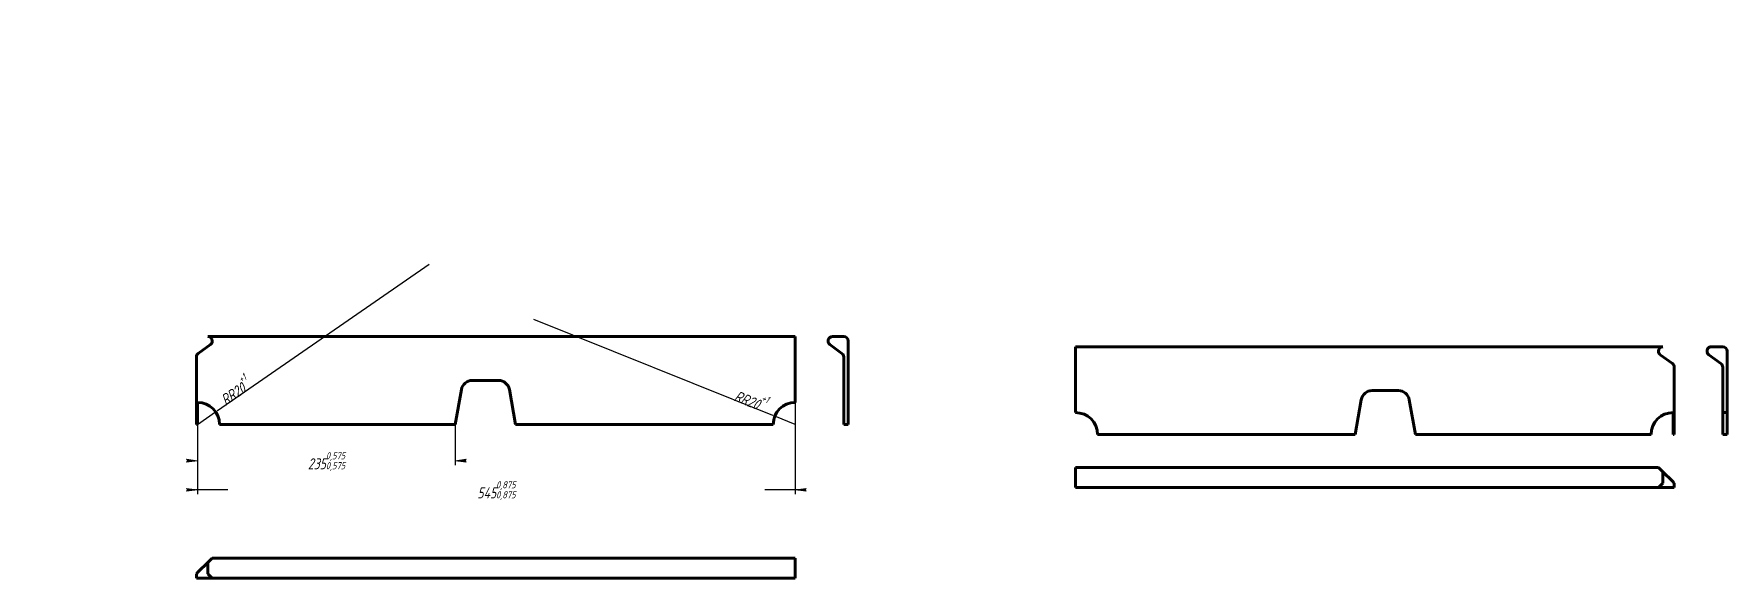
# Model space of a CAD drawing. Header units: millimetres. Extents: x 0 to 3780, y -368 to 405.
# Drawn here: x 2251 to 3023, y -295 to -47 of the extents above; entities that cross this region are included whole.
import ezdxf

# ---------------------------------------------------------------- set-up
doc = ezdxf.new("R2010")
doc.units = ezdxf.units.MM
doc.linetypes.add('K5LT_BASIC', pattern=[0])
doc.linetypes.add('K5LT_THIN', pattern=[0])
doc.layers.add('Системный слой', color=7, linetype='Continuous')
doc.layers.add('Системный слой (1)', color=7, linetype='Continuous', true_color=0x909090)
doc.styles.add('KDIMTEXTSTYLE', font='GOST_AU.SHX', dxfattribs={"width": 0.96, "oblique": 15, "height": 5})
doc.dimstyles.new('KDIMSTYLE (0.50)', dxfattribs={"dimtxt": 5, "dimasz": 1, "dimexe": 2, "dimexo": 0, "dimgap": 1, "dimtad": 1, "dimlfac": 2, "dimtxsty": 'KDIMTEXTSTYLE', "dimsah": 1, "dimcen": 0, "dimdle": 1, "dimadec": 0, "dimazin": 0, "dimtfac": 0.667, "dimtmove": 0, "dimatfit": 3, "dimfxl": 1, "dimtvp": 1, "dimtolj": 1, "dimtzin": 0, "dimarcsym": 0})

msp = doc.modelspace()

# ---------------------------------------------------------------- blocks, each defined once
blk = doc.blocks.new('KDIMARROW_01')
at = {"layer": 'Системный слой'}
blk.add_hatch(color=0, dxfattribs=at).paths.add_polyline_path([(-5, -0.66), (0, 0), (-5, 0.66), (-4.5, 0)])
at = {"layer": 'Системный слой', "color": 0, "linetype": 'K5LT_THIN', "lineweight": 18}
for p, q in [((-4.5, 0), (-5, 0.66)), ((-5, 0.66), (0, 0)), ((0, 0), (-5, -0.66)), ((-5, -0.66), (-4.5, 0))]:
    blk.add_line(p, q, dxfattribs=at)
at = {"layer": 'Системный слой (1)', "color": 0, "linetype": 'K5LT_THIN', "lineweight": 18}
blk.add_line((0, 0), (-1, 0), dxfattribs=at)

# ---------------------------------------------------------------- dimensions: what is measured, and where the dimension line sits
at = {"layer": 'Системный слой (1)', "color": 7}
for center, location in [((2325.9217, -224.8851), (2344.6837, -211.9103)), ((2598.4217, -224.8851), (2577.2456, -216.4037))]:
    msp.add_radius_dim(center=center, radius=10, location=location, dimstyle='KDIMSTYLE (0.50)', override={"dimpost": '\\H5.0;\\W0.965;\\Q15;R<>\\H0.65x;\\S+1^;\\H1.5x;', "dimblk2": 'KDIMARROW_01', "dimclrt": 7, "dimtolj": 1}, dxfattribs=at).render()
for base, p1, p2, location, override in [((2325.9217, -254.7383), (2598.4217, -214.8851), (2325.9217, -214.8851), (2462.1717, -254.7383), {"dimexo": 0, "dimpost": '\\H5.0;\\W0.965;\\Q15;<>\\H0.65x;\\S0,875^0,875;\\H1.5x;', "dimblk1": 'KDIMARROW_01', "dimblk2": 'KDIMARROW_01', "dimse1": 0, "dimse2": 0, "dimclrt": 7, "dimtolj": 1}), ((2325.9217, -241.477), (2443.4217, -224.8851), (2325.9217, -224.8851), (2384.6717, -241.477), {"dimexo": 0, "dimpost": '\\H5.0;\\W0.965;\\Q15;<>\\H0.65x;\\S0,575^0,575;\\H1.5x;', "dimblk1": 'KDIMARROW_01', "dimblk2": 'KDIMARROW_01', "dimse1": 0, "dimse2": 0, "dimclrt": 7, "dimtolj": 1})]:
    msp.add_linear_dim(base=base, p1=p1, p2=p2, location=location, dimstyle='KDIMSTYLE (0.50)', override=override, dxfattribs=at).render()

# ---------------------------------------------------------------- linework, layer by layer
at = {"layer": 'Системный слой (1)', "color": 5, "linetype": 'K5LT_BASIC', "lineweight": 60, "true_color": 0x0000ff}
for p, q in [((2330.5662, -184.8851), (2598.4217, -184.8851)), ((2598.4217, -184.8851), (2598.4217, -186.8851)), ((2620.5662, -184.8851), (2615.4217, -184.8851)), ((2326.2421, -192.5201), (2331.7458, -188.5002)), ((2598.4217, -214.8851), (2598.4217, -186.8851)), ((2614.2421, -188.5002), (2619.7458, -192.5201)), ((2622.5662, -188.5002), (2622.5662, -186.8851)), ((2622.5662, -192.5201), (2622.5662, -188.5002)), ((2622.5662, -194.1351), (2622.5662, -192.5201)), ((2994.1264, -189.5101), (2726.271, -189.5101)), ((2726.271, -189.5101), (2726.271, -191.5101)), ((2726.271, -219.5101), (2726.271, -191.5101)), ((3021.4155, -189.5101), (3016.271, -189.5101)), ((3023.4155, -219.5101), (3023.4155, -191.5101)), ((2325.4217, -224.8851), (2325.4217, -194.1351)), ((2620.5662, -194.1351), (2620.5662, -224.8851)), ((2622.5662, -224.8851), (2622.5662, -194.1351)), ((2998.4506, -197.1451), (2992.9468, -193.1252)), ((2999.271, -229.5101), (2999.271, -198.7601)), ((3015.0913, -193.1252), (3020.5951, -197.1451)), ((3021.4155, -198.7601), (3021.4155, -219.5101)), ((2451.1717, -204.8851), (2463.1717, -204.8851)), ((2325.9217, -224.8851), (2325.9217, -214.8851)), ((2443.4217, -224.8851), (2446.2491, -209.0085)), ((2468.0942, -209.0085), (2470.9217, -224.8851)), ((2853.771, -229.5101), (2856.5984, -213.6335)), ((2861.521, -209.5101), (2873.521, -209.5101)), ((2878.4435, -213.6335), (2881.271, -229.5101)), ((2998.771, -219.5101), (2998.771, -229.5101)), ((3021.4155, -229.5101), (3021.4155, -219.5101)), ((3023.4155, -219.5101), (3021.4155, -219.5101)), ((3023.4155, -219.5101), (3023.4155, -229.5101)), ((2325.4217, -224.8851), (2325.9217, -224.8851)), ((2335.9217, -224.8851), (2443.4217, -224.8851)), ((2470.9217, -224.8851), (2588.4217, -224.8851)), ((2622.5662, -224.8851), (2620.5662, -224.8851)), ((2853.771, -229.5101), (2736.271, -229.5101)), ((2988.771, -229.5101), (2881.271, -229.5101)), ((2999.271, -229.5101), (2998.771, -229.5101)), ((3023.4155, -229.5101), (3021.4155, -229.5101)), ((2992.1264, -244.5101), (2726.271, -244.5101)), ((2726.271, -246.5101), (2726.271, -244.5101)), ((2726.271, -251.6546), (2726.271, -246.5101)), ((2994.1264, -246.5101), (2992.1264, -244.5101)), ((2994.1264, -246.5101), (2998.4506, -250.8343)), ((2994.1264, -251.6546), (2994.1264, -246.5101)), ((2726.271, -251.6546), (2726.271, -253.6546)), ((2992.1264, -253.6546), (2726.271, -253.6546)), ((2994.1264, -251.6546), (2992.1264, -253.6546)), ((2992.9468, -253.6546), (2992.1264, -253.6546)), ((2998.4506, -253.6546), (2992.9468, -253.6546)), ((2998.4506, -250.8343), (2999.271, -251.6546)), ((2999.271, -253.6546), (2998.4506, -253.6546)), ((2999.271, -253.6546), (2999.271, -251.6546)), ((2326.2421, -292.2093), (2325.4217, -293.0296)), ((2325.4217, -295.0296), (2325.4217, -293.0296)), ((2330.5662, -287.8851), (2326.2421, -292.2093)), ((2330.5662, -287.8851), (2332.5662, -285.8851)), ((2330.5662, -293.0296), (2330.5662, -287.8851)), ((2330.5662, -293.0296), (2332.5662, -295.0296)), ((2332.5662, -285.8851), (2598.4217, -285.8851)), ((2598.4217, -287.8851), (2598.4217, -285.8851)), ((2598.4217, -293.0296), (2598.4217, -287.8851)), ((2598.4217, -293.0296), (2598.4217, -295.0296)), ((2325.4217, -295.0296), (2326.2421, -295.0296)), ((2326.2421, -295.0296), (2331.7458, -295.0296)), ((2331.7458, -295.0296), (2332.5662, -295.0296)), ((2332.5662, -295.0296), (2598.4217, -295.0296))]:
    msp.add_line(p, q, dxfattribs=at)
for centre, radius, start, end in [((2330.5662, -186.8851), 2, 0, 90), ((2615.4217, -186.8851), 2, 90, 233.8563271), ((2620.5662, -186.8851), 2, 0, 90), ((2327.4217, -194.1351), 2, 126.1436729, 180), ((2330.5662, -186.8851), 2, 306.1436729, 0), ((2618.5662, -194.1351), 2, 0, 53.8563271), ((2994.1264, -191.5101), 2, 90, 180), ((2994.1264, -191.5101), 2, 180, 233.8563271), ((3016.271, -191.5101), 2, 90, 233.8563271), ((3021.4155, -191.5101), 2, 0, 90), ((2997.271, -198.7601), 2, 0, 53.8563271), ((3019.4155, -198.7601), 2, 0, 53.8563271), ((2451.1717, -209.8851), 5, 90, 169.9021362), ((2463.1717, -209.8851), 5, 10.0978638, 90), ((2325.9217, -224.8851), 10, 0, 90), ((2598.4217, -224.8851), 10, 90, 180), ((2861.521, -214.5101), 5, 90, 169.9021362), ((2873.521, -214.5101), 5, 10.0978638, 90), ((2726.271, -229.5101), 10, 0, 90), ((2998.771, -229.5101), 10, 90, 180)]:
    msp.add_arc(centre, radius, start, end, dxfattribs=at)

msp.set_redraw_order([(e.dxf.handle, doc.entitydb.next_handle()) for e in msp.query("TEXT MTEXT ATTDEF DIMENSION ARC_DIMENSION")])  # texts and dimensions are drawn at this point

doc.saveas('drawing.dxf')
